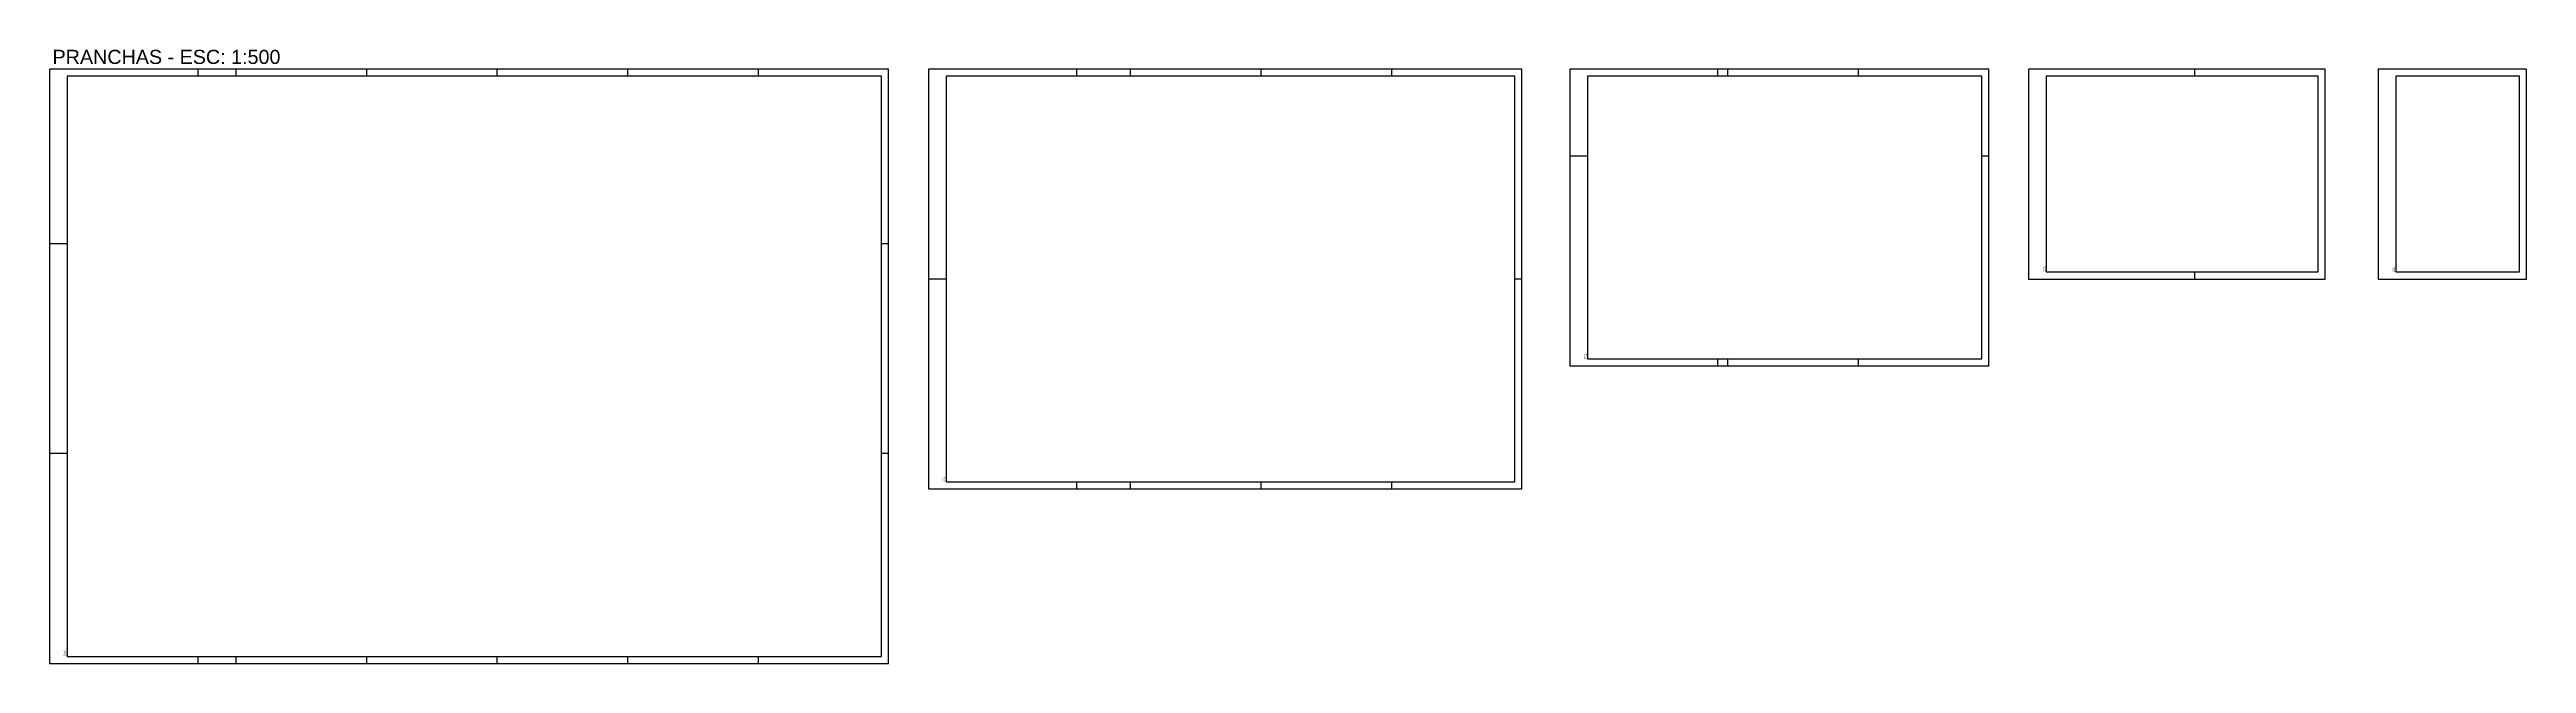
# Model space of a CAD drawing. Header units: millimetres. Extents: x 0 to 687901, y 0 to 346525.
# Drawn here: x 5320 to 180805, y 117612 to 161051 of the extents above; entities that cross this region are included whole.
import ezdxf

# ---------------------------------------------------------------- set-up
doc = ezdxf.new("R2010")
doc.units = ezdxf.units.MM
for name, color, linetype in [('ARQ_Prancha', 7, 'Continuous'), ('ARQ_Prancha lin_grossa', 111, 'Continuous'), ('ARQ_Texto', 7, 'Continuous')]:
    doc.layers.add(name, color=color, linetype=linetype)
doc.styles.add('ARIAL', font='arial.ttf')
doc.styles.add('DES-ROMANS', font='arial.ttf')

msp = doc.modelspace()

# ---------------------------------------------------------------- linework, layer by layer
at = {"layer": 'ARQ_Prancha'}
for p, q in [((15820, 159662), (15820, 159162)), ((18520, 159662), (18520, 159162)), ((27770, 159662), (27770, 159162)), ((37020, 159662), (37020, 159162)), ((46270, 159662), (46270, 159162)), ((55520, 159662), (55520, 159162)), ((78089, 159662), (78089, 159162)), ((81889, 159662), (81889, 159162)), ((91139, 159662), (91139, 159162)), ((100389, 159662), (100389, 159162)), ((109639, 159662), (109139, 159662)), ((123523, 159162), (123523, 159662)), ((124223, 159162), (124223, 159662)), ((133473, 159162), (133473, 159662)), ((142723, 159662), (142223, 159662)), ((157287, 159662), (157287, 159162)), ((114273, 153512), (113023, 153512)), ((142723, 153512), (142223, 153512)), ((6570, 147312), (5320, 147312)), ((64770, 147312), (64270, 147312)), ((68839, 144812), (67589, 144812)), ((109639, 144812), (109139, 144812)), ((157287, 145312), (157287, 144812)), ((123523, 138662), (123523, 139162)), ((124223, 138662), (124223, 139162)), ((133473, 138662), (133473, 139162)), ((6570, 132462), (5320, 132462)), ((64770, 132462), (64270, 132462)), ((78089, 130462), (78089, 129962)), ((81889, 130462), (81889, 129962)), ((91139, 130462), (91139, 129962)), ((100389, 130462), (100389, 129962)), ((15820, 118112), (15820, 117612)), ((18520, 118112), (18520, 117612)), ((27770, 118112), (27770, 117612)), ((37020, 118112), (37020, 117612)), ((46270, 118112), (46270, 117612)), ((55520, 118112), (55520, 117612))]:
    msp.add_line(p, q, dxfattribs=at)
for points in [[(5320, 117612), (64770, 117612), (64770, 159662), (5320, 159662)], [(67589, 129962), (109639, 129962), (109639, 159662), (67589, 159662)], [(113023, 138662), (142723, 138662), (142723, 159662), (113023, 159662)], [(145537, 144812), (166537, 144812), (166537, 159662), (145537, 159662)], [(170305, 144812), (180805, 144812), (180805, 159662), (170305, 159662)]]:
    msp.add_lwpolyline(points, close=True, dxfattribs=at)
at = {"layer": 'ARQ_Prancha lin_grossa'}
for points in [[(64270, 118112), (64270, 159162), (6570, 159162), (6570, 118112), (64270, 118112)], [(109139, 130462), (109139, 159162), (68839, 159162), (68839, 130462), (109139, 130462)], [(142223, 139162), (142223, 159162), (114273, 159162), (114273, 139162), (142223, 139162)], [(166037, 145312), (166037, 159162), (146787, 159162), (146787, 145312), (166037, 145312)], [(180305, 145312), (180305, 159162), (171555, 159162), (171555, 145312), (180305, 145312)]]:
    msp.add_lwpolyline(points, close=True, dxfattribs=at)

# ---------------------------------------------------------------- texts
at = {"layer": 'ARQ_Prancha', "style": 'DES-ROMANS'}
for s, p in [('ISO A3', (146621, 145326)), ('297x420', (146734, 145326)), ('ISO A4', (171389, 145326)), ('210x297', (171501, 145326)), ('ISO A2', (114107, 139176)), ('420x594', (114220, 139176)), ('ISO A1', (68673, 130476)), ('594x841', (68785, 130476)), ('ISO A0', (6404, 118126)), ('841x1189', (6516, 118126))]:
    msp.add_text(s, height=75, rotation=90, dxfattribs=at).set_placement(p)
at = {"layer": 'ARQ_Texto', "style": 'ARIAL'}
msp.add_text('PRANCHAS - ESC: 1:500', height=1000, dxfattribs=at).set_placement((5533, 160036))

doc.saveas('drawing.dxf')
